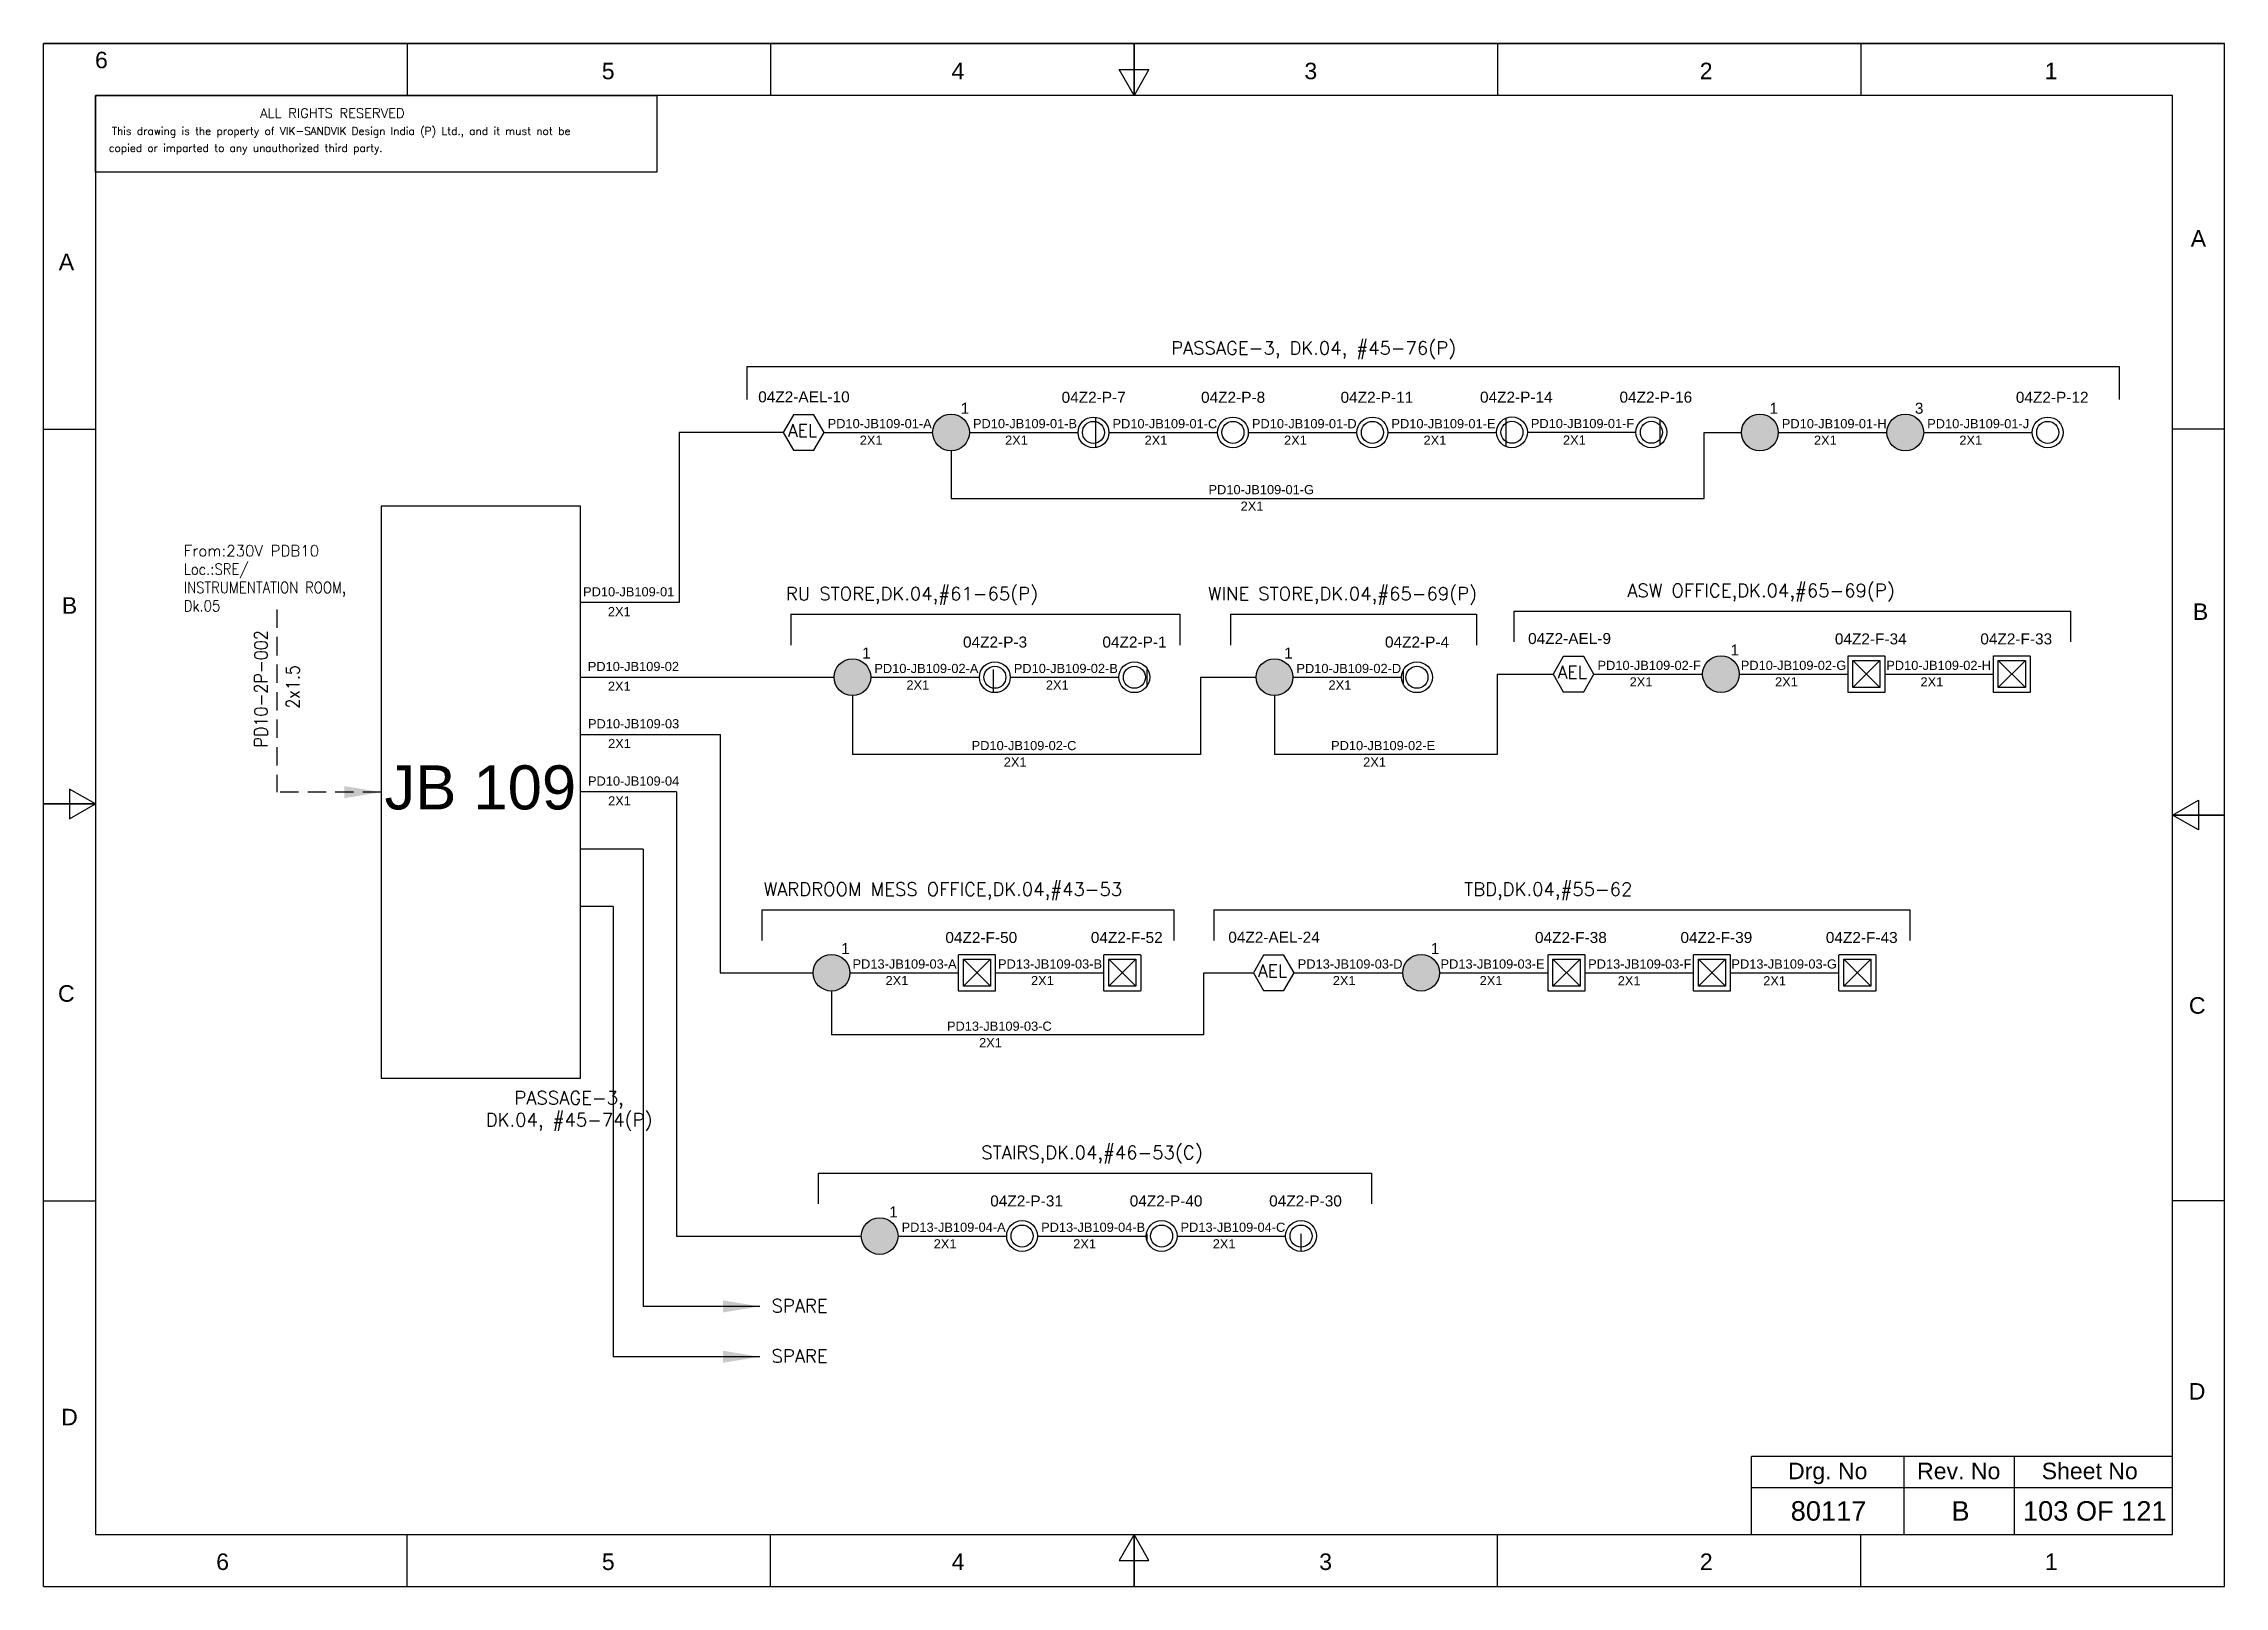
# Model space of a CAD drawing. Header units: inches. Extents: x -3311 to 1429, y -713 to 2436.
# Drawn here: x -2979.2 to -2682.2, y -713.5 to -503.4 of the extents above; entities that cross this region are included whole.
import ezdxf
from ezdxf.enums import TextEntityAlignment as Align

# ---------------------------------------------------------------- set-up
doc = ezdxf.new("R2010")
doc.units = ezdxf.units.IN
doc.linetypes.add('HIDDEN', pattern=[0.375, 0.25, -0.125])
doc.linetypes.add('SOLID', pattern=[0])
for name, color, linetype, lineweight in [('ELEC_TXT-025', 1, 'Continuous', 25), ('HEL-025', 1, 'Continuous', 25), ('HEL-035', 2, 'Continuous', 35)]:
    doc.layers.add(name, color=color, linetype=linetype, lineweight=lineweight)
doc.layers.add('Fmount', color=7, linetype='Continuous')
doc.layers.add('LINE', color=3, linetype='SOLID')
doc.styles.add('_NORMAL', font='arial.ttf')
doc.styles.add('ROMANS', font='simplex.shx', dxfattribs={"width": 0.88})
doc.styles.get("Standard").update_dxf_attribs({"font": 'arial.ttf'})
doc.dimstyles.get("Standard").update_dxf_attribs({"dimtxt": 0.18, "dimasz": 0.18, "dimexe": 0.18, "dimexo": 0.0625, "dimgap": 0.09, "dimtad": 0, "dimtih": 1, "dimtoh": 1, "dimdec": 4, "dimzin": 0, "dimdsep": 46, "dimtxsty": 'Standard', "dimcen": 0.09, "dimadec": 0, "dimazin": 0, "dimtfac": 1, "dimtdec": 4, "dimtofl": 0, "dimtmove": 0, "dimatfit": 3, "dimfxl": 1, "dimtolj": 1, "dimtzin": 0, "dimarcsym": 0})
pattern_1 = [(0, (0, 0), (0, 6.985), [5.08, -1.905]), (90, (0, 0), (-6.985, 4e-16), [5.08, -1.905])]

msp = doc.modelspace()

# ---------------------------------------------------------------- texts
at = {"color": 7}
for s, p in [('PD10-JB109-01-A', (-2872.44, -555.79)), ('PD10-JB109-01-B', (-2852.65, -555.79)), ('PD10-JB109-01-C', (-2833.65, -555.8, -0.05)), ('PD10-JB109-01-D', (-2814.66, -555.8, -0.05)), ('PD10-JB109-01-E', (-2795.66, -555.8, -0.08)), ('PD10-JB109-01-F', (-2776.67, -555.78, -0.11)), ('PD10-JB109-01-H', (-2742.49, -555.8)), ('PD10-JB109-01-J', (-2722.69, -555.8)), ('2X1', (-2868.07, -558.05)), ('2X1', (-2848.28, -558.05)), ('2X1', (-2829.28, -558.05, -0.03)), ('2X1', (-2810.29, -558.05, -0.05)), ('2X1', (-2791.29, -558.05, -0.08)), ('2X1', (-2772.3, -558.03, -0.11)), ('2X1', (-2738.12, -558.05)), ('2X1', (-2718.32, -558.05)), ('PD10-JB109-01-G', (-2820.57, -564.78)), ('2X1', (-2816.2, -567.03)), ('PD10-JB109-01', (-2905.75, -578.69)), ('2X1', (-2902.37, -581.39)), ('PD10-JB109-02', (-2905.11, -588.86)), ('PD10-JB109-02-A', (-2866.08, -589.13)), ('PD10-JB109-02-B', (-2847.09, -589.13, -0.03)), ('PD10-JB109-02-D', (-2808.6, -589.13, -0.03)), ('PD10-JB109-02-F', (-2767.59, -588.71, -0.05)), ('PD10-JB109-02-G', (-2748.08, -588.71, -0.05)), ('PD10-JB109-02-H', (-2728.27, -588.71, -0.05)), ('2X1', (-2902.37, -591.55)), ('2X1', (-2861.71, -591.38)), ('2X1', (-2842.72, -591.38, -0.03)), ('2X1', (-2804.23, -591.38, -0.03)), ('2X1', (-2763.22, -590.96, -0.05)), ('2X1', (-2743.42, -590.96, -0.05)), ('2X1', (-2723.61, -590.96, -0.05)), ('PD10-JB109-03', (-2905.08, -596.66)), ('2X1', (-2902.34, -599.35)), ('PD10-JB109-02-C', (-2852.83, -599.63)), ('PD10-JB109-02-E', (-2803.88, -599.63)), ('2X1', (-2848.46, -601.88)), ('2X1', (-2799.51, -601.88)), ('PD10-JB109-04', (-2905.08, -604.46)), ('2X1', (-2902.34, -607.16)), ('PD13-JB109-03-A', (-2869.05, -629.37)), ('PD13-JB109-03-B', (-2849.24, -629.37)), ('PD13-JB109-03-D', (-2808.42, -629.37, 0.03)), ('PD13-JB109-03-E', (-2788.97, -629.37, 0.03)), ('PD13-JB109-03-F', (-2768.87, -629.37, 0.03)), ('PD13-JB109-03-G', (-2749.36, -629.37, 0.03)), ('2X1', (-2864.56, -631.63)), ('2X1', (-2844.75, -631.63)), ('2X1', (-2803.65, -631.63, 0.03)), ('2X1', (-2783.65, -631.63, 0.03)), ('2X1', (-2764.84, -631.66)), ('2X1', (-2745.03, -631.66)), ('PD13-JB109-03-C', (-2856.19, -637.84)), ('2X1', (-2851.82, -640.09)), ('PD13-JB109-04-A', (-2862.37, -665.22)), ('PD13-JB109-04-B', (-2843.37, -665.22, -0.03)), ('PD13-JB109-04-C', (-2824.38, -665.22, -0.05)), ('2X1', (-2858, -667.48)), ('2X1', (-2839, -667.48, -0.03)), ('2X1', (-2820, -667.48, -0.05))]:
    msp.add_text(s, height=1.25, dxfattribs=at).set_placement(p)
at = {"color": 7, "lineweight": 30}
msp.add_text('JB 109', height=6, dxfattribs=at).set_placement((-2919.74, -604.7), align=Align.MIDDLE_CENTER)
at = {"color": 7}
for s, height, p in [('Drg. No', 2.246, (-2736.24, -697.78)), ('Rev. No', 2.246, (-2718.4, -697.78)), ('Sheet No', 2.246, (-2700.56, -697.78)), ('80117', 2.653, (-2736.13, -703.22)), ('B', 2.65, (-2718.16, -703.22)), ('103 OF 121', 2.653, (-2699.87, -703.22))]:
    msp.add_text(s, height=height, dxfattribs=at).set_placement(p, align=Align.MIDDLE_CENTER)
at = {"insert": (-2825.67, -543.97), "char_height": 1.8, "width": 80.3537, "attachment_point": 1, "style": '_NORMAL'}
msp.add_mtext('{\\Fromans|c0;\\C2;PASSAGE-3, DK.04, #45-76(P)}', dxfattribs=at)
at = {"color": 7, "insert": (-2960.14, -571.73), "char_height": 1.5, "width": 36.8884, "attachment_point": 1}
msp.add_mtext('{\\Fromans|c0;\\C2;From:230V PDB10 \\P\\Fsimplex|c0;\\W0.88;Loc.:SRE/\\PINSTRUMENTATION ROOM,      \\PDk.05}', dxfattribs=at)
at = {"color": 7, "char_height": 1.8, "attachment_point": 1, "style": '_NORMAL'}
for s, insert, width in [('{\\Fromans|c0;\\C2;RU STORE,DK.04,#61-65(P)}', (-2878.13, -577.42, 0.24), 128.8823), ('{\\Fromans|c0;\\C2;WINE STORE,DK.04,#65-69(P)}', (-2820.66, -577.42, 0.22), 128.8823), ('{\\Fromans|c0;\\C2;ASW OFFICE,DK.04,#65-69(P)}', (-2763.54, -577, 0.19), 128.8823), ('{\\Fromans|c0;\\C2;WARDROOM MESS OFFICE,DK.04,#43-53}', (-2881.17, -617.67, 0.22), 128.8823), ('{\\Fromans|c0;\\C2;TBD,DK.04,#55-62}', (-2785.76, -617.67, 0.22), 128.8823), ('{\\Fromans|c0;\\C2;STAIRS,DK.04,#46-53(C)}', (-2851.53, -653.51, 0.22), 128.8823), ('{\\Fromans|c0;\\C2;SPARE}', (-2880.08, -674.38), 8.1658), ('{\\Fromans|c0;\\C2;SPARE}', (-2880.08, -681.23), 8.1658)]:
    msp.add_mtext(s, dxfattribs=dict(at, insert=insert, width=width))
at = {"color": 7, "insert": (-2950.52, -599.26), "char_height": 1.8, "width": 17.1296, "attachment_point": 1, "rotation": 90, "style": '_NORMAL'}
msp.add_mtext('{\\Fromans|c0;\\W0.88;PD10-2P-002}', dxfattribs=at)
at = {"color": 7, "insert": (-2946.18, -593.96), "char_height": 1.8, "attachment_point": 1, "rotation": 90, "style": '_NORMAL'}
msp.add_mtext('{\\Fsimplex|c0;\\W0.88;2x1.5}', dxfattribs=at)
at = {"color": 7, "insert": (-2919, -646.06), "char_height": 1.8, "attachment_point": 1, "style": '_NORMAL'}
msp.add_mtext('\\pxqc;{\\Fromans|c0;\\C2;PASSAGE-3, \\PDK.04, #45-74(P)}', dxfattribs=at)

# ---------------------------------------------------------------- blocks, each defined once
blk = doc.blocks.new('FIXED_KEY_SWITCH')
h = blk.add_hatch(color=1)
h.dxf.hatch_style = 1
edge = h.paths.add_edge_path()
edge.add_arc((848.13, 1737.46), 2.5, 0, 360)
at = {"color": 1}
blk.add_circle((848.13, 1737.46), 2.5, dxfattribs=at)
at = {"color": 7, "insert": (849.44, 1741.5), "char_height": 1.5, "attachment_point": 1, "style": '_NORMAL'}
blk.add_mtext_dynamic_manual_height_columns('1', width=1.5, gutter_width=7.5, heights=[0], dxfattribs=at)
blk = doc.blocks.new('SWT')
blk.add_blockref('FIXED_KEY_SWITCH', (0, 0))
blk.add_attdef('TAG_NO', (844.55, 1741.11), '', height=1.5)
blk = doc.blocks.new('1')
h = blk.add_hatch()
h.set_pattern_fill('ANGLE', color=6)
h.set_pattern_definition(pattern_1)
h.paths.add_polyline_path([(303.23, 2044.43, 1), (306.22, 2044.43, 1)], flags=0)
h.paths.add_polyline_path([(302.63, 2044.43, 1), (306.83, 2044.43, 1)])
h.paths.add_polyline_path([(306.22, 2044.43, -1), (303.23, 2044.43, -1)], flags=16)
h = blk.add_hatch()
h.set_pattern_fill('ANGLE', color=6)
h.set_pattern_definition(pattern_1)
h.paths.add_polyline_path([(303.23, 2044.43, 1), (306.22, 2044.43, 1)])
at = {"color": 6}
for radius in [2.1, 1.5]:
    blk.add_circle((304.73, 2044.43), radius, dxfattribs=at)
blk = doc.blocks.new('LED PENDENT LIGHT 15W')
blk.add_blockref('1', (0, 0))
blk.add_attdef('TAG_NO', (301.63, 2048.1), '', height=1.5)
blk = doc.blocks.new('LED FLUSH MOUNT')
for p, q in [((114818, 79432), (114604, 79219)), ((114604, 79432), (114818, 79219))]:
    blk.add_line(p, q)
blk.add_lwpolyline([(114572, 79470), (114850, 79470, -0.414214), (114856, 79464), (114856, 79186, -0.414214), (114850, 79180), (114572, 79180, -0.414214), (114566, 79186), (114566, 79464, -0.414214)], format="xyb", close=True)
blk.add_lwpolyline([(114604, 79432), (114818, 79432), (114818, 79219), (114604, 79219)], close=True)
blk = doc.blocks.new('LED Flush Mounted Light 22W')
blk.add_blockref('LED FLUSH MOUNT', (0, 0))
at = {"style": 'ROMANS', "width": 0.7}
blk.add_attdef('TAG_NO.:', (113905, 79579), '', height=250, dxfattribs=at)
blk = doc.blocks.new('AEL')
at = {"color": 4}
blk.add_lwpolyline([(989.98, -190.09), (992.75, -190.09), (994.14, -187.69), (992.75, -185.28), (989.98, -185.28), (988.59, -187.69)], close=True, dxfattribs=at)
at = {"color": 4, "style": 'ROMANS'}
blk.add_text('AEL', height=1.725, dxfattribs=at).set_placement((989.2, -188.27))
blk = doc.blocks.new('AEL_L')
blk.add_blockref('AEL', (0, 0))
blk.add_attdef('TAG_NO', (986.55, -183.59), '', height=1.5)
blk = doc.blocks.new('fr')
at = {"color": 7, "linetype": 'Continuous'}
for p, q in [((33763.99, 4500.4), (33466.99, 4500.4)), ((33466.99, 4500.4), (33763.99, 4500.4)), ((33466.99, 4290.33), (33466.99, 4500.4)), ((33516.49, 4500.4), (33516.49, 4493.33)), ((33565.99, 4500.4), (33565.99, 4493.33)), ((33615.49, 4500.4), (33615.49, 4493.33)), ((33615.49, 4493.33), (33615.49, 4500.4)), ((33615.49, 4500.4), (33615.49, 4493.33)), ((33664.99, 4500.4), (33664.99, 4493.33)), ((33714.49, 4500.4), (33714.49, 4493.33)), ((33763.99, 4290.33), (33763.99, 4500.4)), ((33763.99, 4290.33), (33763.99, 4500.4)), ((33615.49, 4493.33), (33613.45, 4496.87)), ((33613.45, 4496.87), (33617.53, 4496.87)), ((33617.53, 4496.87), (33615.49, 4493.33)), ((33756.92, 4493.33), (33474.06, 4493.33)), ((33474.06, 4493.33), (33474.06, 4297.41)), ((33756.92, 4297.41), (33756.92, 4493.33)), ((33466.99, 4447.89), (33474.06, 4447.89)), ((33763.99, 4447.89), (33756.92, 4447.89)), ((33474.06, 4396.87), (33470.53, 4398.91)), ((33470.53, 4398.91), (33470.53, 4394.83)), ((33466.99, 4396.87), (33474.06, 4396.87)), ((33474.06, 4396.87), (33466.99, 4396.87)), ((33466.99, 4396.87), (33474.06, 4396.87)), ((33470.53, 4394.83), (33474.06, 4396.87)), ((33756.92, 4395.37), (33760.45, 4397.41)), ((33760.45, 4397.41), (33760.45, 4393.33)), ((33763.99, 4395.37), (33756.92, 4395.37)), ((33760.45, 4393.33), (33756.92, 4395.37)), ((33756.92, 4395.37), (33763.99, 4395.37)), ((33763.99, 4395.37), (33756.92, 4395.37)), ((33466.99, 4342.85), (33474.06, 4342.85)), ((33763.99, 4342.85), (33756.92, 4342.85)), ((33474.06, 4297.41), (33756.92, 4297.41)), ((33516.49, 4290.33), (33516.49, 4297.41)), ((33565.99, 4290.33), (33565.99, 4297.41)), ((33615.49, 4297.41), (33613.45, 4293.87)), ((33615.49, 4290.33), (33615.49, 4297.41)), ((33617.53, 4293.87), (33615.49, 4297.41)), ((33615.49, 4297.41), (33615.49, 4290.33)), ((33615.49, 4290.33), (33615.49, 4297.41)), ((33664.99, 4290.33), (33664.99, 4297.41)), ((33714.49, 4290.33), (33714.49, 4297.41)), ((33613.45, 4293.87), (33617.53, 4293.87)), ((33466.99, 4290.33), (33763.99, 4290.33)), ((33466.99, 4290.33), (33763.99, 4290.33))]:
    blk.add_line(p, q, dxfattribs=at)
at = {"color": 7, "style": '_NORMAL'}
for s, p in [('6', (33474.86, 4498.18)), ('5', (33543.88, 4496.68)), ('4', (33591.52, 4496.68)), ('3', (33639.57, 4496.68)), ('2', (33693.41, 4496.68)), ('1', (33740.39, 4496.68)), ('A', (33760.45, 4473.88)), ('A', (33470.1, 4470.68)), ('B', (33470.52, 4423.9)), ('B', (33760.74, 4423.06)), ('C', (33470.08, 4371.07)), ('C', (33760.29, 4369.44)), ('D', (33760.27, 4316.89)), ('D', (33470.51, 4313.39)), ('6', (33491.37, 4293.69)), ('5', (33543.89, 4293.69)), ('4', (33591.53, 4293.69)), ('3', (33641.59, 4293.69)), ('2', (33693.43, 4293.69)), ('1', (33740.41, 4293.69))]:
    blk.add_text(s, height=2.25, dxfattribs=at).set_placement(p, align=Align.MIDDLE_CENTER)
blk = doc.blocks.new('A$C4BAD7D21')
at = {"layer": 'HEL-025'}
blk.add_lwpolyline([(-34000, 0), (-34000, 2086), (-18714, 2086), (-18714, 0)], close=True, dxfattribs=at)
at = {"layer": 'HEL-025', "style": 'ROMANS'}
for s, p in [('This drawing is the property of VIK-SANDVIK Design India (P) Ltd., and it must not be', (-33558, 1016)), (' copied or imparted to any unauthorized third party.', (-33785, 550))]:
    blk.add_text(s, height=210, dxfattribs=at).set_placement(p)
at = {"layer": 'HEL-035', "style": 'ROMANS'}
blk.add_text('     ALL RIGHTS RESERVED', height=262.5, dxfattribs=at).set_placement((-30497, 1476))
blk = doc.blocks.new('LHS_SWITCH')
h = blk.add_hatch(color=1)
h.dxf.hatch_style = 1
edge = h.paths.add_edge_path()
edge.add_arc((2067.22, 3641.35), 2, 0, 360)
at = {"color": 1}
blk.add_circle((2067.22, 3641.35), 2, dxfattribs=at)
at = {"color": 7, "insert": (2068.26, 3644.59), "char_height": 1.2, "attachment_point": 1, "style": '_NORMAL'}
blk.add_mtext_dynamic_manual_height_columns('3', width=1.5, gutter_width=7.5, heights=[0], dxfattribs=at)

# ---------------------------------------------------------------- linework, layer by layer
for p, q in [((-2878.49, -556.37), (-2892.68, -556.37)), ((-2892.68, -556.37), (-2892.68, -579.53)), ((-2877.46, -581.13, -0.03), (-2824.46, -581.13, -0.03)), ((-2817.56, -581.13, -0.05), (-2784.07, -581.13, -0.05)), ((-2778.98, -580.71, -0.08), (-2703.17, -580.71, -0.08)), ((-2821.67, -589.7), (-2821.67, -600.2)), ((-2781.24, -589.28, -0.03), (-2781.24, -600.2, -0.03)), ((-2869.07, -592.2), (-2869.07, -600.2)), ((-2811.59, -592.2, -0.03), (-2811.59, -600.2, -0.03)), ((-2821.67, -600.2), (-2869.07, -600.2)), ((-2781.24, -600.2), (-2811.59, -600.2)), ((-2893.02, -605.3), (-2906.08, -605.3)), ((-2893.02, -605.3), (-2893.02, -665.8)), ((-2897.56, -613.1), (-2906.08, -613.1)), ((-2897.56, -613.1), (-2897.56, -675.37)), ((-2901.67, -620.91), (-2906.08, -620.91)), ((-2901.67, -620.91), (-2901.67, -682.23)), ((-2881.39, -621.38, -0.05), (-2825.29, -621.38, -0.05)), ((-2819.83, -621.38, -0.05), (-2725.05, -621.38, -0.05)), ((-2887.1, -629.95), (-2874.42, -629.95)), ((-2821.2, -638.41), (-2821.2, -629.95, 0.03)), ((-2873.75, -657.23, -0.05), (-2798.38, -657.23, -0.05))]:
    msp.add_line(p, q)
at = {"color": 7, "linetype": 'Continuous'}
for p, q in [((-2689.29, -695.83), (-2746.61, -695.83)), ((-2746.61, -706.42), (-2746.61, -695.83)), ((-2725.84, -706.42), (-2725.84, -695.83)), ((-2710.82, -706.42), (-2710.82, -695.83)), ((-2746.61, -700.01), (-2689.29, -700.01))]:
    msp.add_line(p, q, dxfattribs=at)
at = {"linetype": 'HIDDEN', "ltscale": 10}
msp.add_lwpolyline([(-2947.46, -580.47), (-2947.46, -605.35)], dxfattribs=at)
at = {"layer": 'LINE', "color": 0}
for p, q in [((-2883.44, -547.4), (-2883.44, -551.9)), ((-2883.44, -547.4), (-2696.53, -547.4)), ((-2696.53, -547.4), (-2696.53, -551.9)), ((-2872.93, -556.37), (-2858.14, -556.37)), ((-2853.14, -556.37), (-2838.34, -556.37)), ((-2834.14, -556.37, -0.03), (-2819.35, -556.37, -0.03)), ((-2815.15, -556.37, -0.05), (-2800.35, -556.37, -0.05)), ((-2796.15, -556.37, -0.08), (-2781.36, -556.37, -0.08)), ((-2777.16, -556.35, -0.11), (-2762.36, -556.35, -0.11)), ((-2753.08, -565.35), (-2753.08, -556.37)), ((-2753.08, -556.37), (-2747.98, -556.37)), ((-2742.98, -556.37), (-2728.18, -556.37)), ((-2723.18, -556.37), (-2708.39, -556.37)), ((-2855.64, -558.87), (-2855.64, -565.35)), ((-2933.25, -566.4), (-2933.25, -644.3)), ((-2906.08, -566.4), (-2933.25, -566.4)), ((-2906.08, -644.3), (-2906.08, -566.4)), ((-2855.64, -565.35), (-2753.08, -565.35)), ((-2892.68, -579.53), (-2906.08, -579.53)), ((-2877.46, -581.13, -0.03), (-2877.46, -585.32, -0.03)), ((-2824.46, -581.13, -0.03), (-2824.46, -585.32, -0.03)), ((-2817.56, -581.13, -0.05), (-2817.56, -585.32, -0.05)), ((-2784.07, -581.13, -0.05), (-2784.07, -585.32, -0.05)), ((-2778.98, -580.71, -0.08), (-2778.98, -584.9, -0.08)), ((-2703.17, -580.71, -0.08), (-2703.17, -584.9, -0.08)), ((-2906.08, -589.7), (-2887.1, -589.7)), ((-2887.1, -589.7), (-2871.57, -589.7)), ((-2866.57, -589.7), (-2851.77, -589.7)), ((-2847.57, -589.7, -0.03), (-2832.78, -589.7, -0.03)), ((-2821.67, -589.7), (-2814.09, -589.7, -0.03)), ((-2809.09, -589.7, -0.03), (-2794.3, -589.7, -0.03)), ((-2781.24, -589.28, -0.05), (-2773.64, -589.28, -0.05)), ((-2768.08, -589.28, -0.05), (-2753.29, -589.28, -0.05)), ((-2748.28, -589.28, -0.05), (-2733.48, -589.28, -0.05)), ((-2728.47, -589.28, -0.05), (-2713.68, -589.28, -0.05)), ((-2906.05, -597.5), (-2887.1, -597.5)), ((-2881.39, -621.38, -0.05), (-2881.39, -625.57, -0.05)), ((-2825.29, -621.38, -0.05), (-2825.29, -625.57, -0.05)), ((-2819.83, -621.38, -0.05), (-2819.83, -625.57, -0.05)), ((-2725.05, -621.38, -0.05), (-2725.05, -625.57, -0.05)), ((-2869.42, -629.95), (-2854.62, -629.95)), ((-2849.61, -629.95), (-2834.82, -629.95)), ((-2821.2, -629.95, 0.03), (-2814.47, -629.95, 0.03)), ((-2808.91, -629.95, 0.03), (-2794.12, -629.95, 0.03)), ((-2789.12, -629.95, 0.03), (-2774.32, -629.95, 0.03)), ((-2769.31, -629.95, 0.03), (-2754.52, -629.95, 0.03)), ((-2749.5, -629.95, 0.03), (-2734.71, -629.95, 0.03)), ((-2933.25, -644.3), (-2906.08, -644.3)), ((-2873.75, -657.23, -0.05), (-2873.75, -661.42, -0.05)), ((-2798.38, -657.23, -0.05), (-2798.38, -661.42, -0.05)), ((-2893.02, -665.8), (-2867.86, -665.8)), ((-2862.86, -665.8), (-2848.06, -665.8)), ((-2843.86, -665.8, -0.03), (-2829.07, -665.8, -0.03)), ((-2824.87, -665.8, -0.05), (-2810.07, -665.8, -0.05))]:
    msp.add_line(p, q, dxfattribs=at)
at = {"layer": 'LINE', "color": 7}
for p, q in [((-2887.1, -597.5), (-2887.1, -629.95)), ((-2871.92, -632.45), (-2871.92, -638.41)), ((-2821.2, -638.41), (-2871.92, -638.41))]:
    msp.add_line(p, q, dxfattribs=at)

# ---------------------------------------------------------------- block references
for name, p in [('fr', (-36446.21, -5003.83)), ('SWT', (-3703.77, -2293.83)), ('SWT', (-3593.61, -2293.83)), ('SWT', (-3717.2, -2327.16)), ('SWT', (-3659.72, -2327.16, -0.03)), ('SWT', (-3598.91, -2326.74, -0.05)), ('SWT', (-3720.05, -2367.4)), ('SWT', (-3639.75, -2367.4, 0.03)), ('SWT', (-3713.49, -2403.25))]:
    msp.add_blockref(name, p)
ref = msp.add_blockref('AEL_L', (-3867.07, -368.68))
ref.add_attrib('TAG_NO', '04Z2-AEL-10', (-2881.9, -552.27), dxfattribs={"color": 4, "height": 1.5})
ref = msp.add_blockref('LED PENDENT LIGHT 15W', (-3140.97, -2600.8, -0.03))
ref.add_attrib('TAG_NO', '04Z2-P-7', (-2840.58, -552.33, -0.03), dxfattribs={"height": 1.5})
ref = msp.add_blockref('LED PENDENT LIGHT 15W', (-3121.98, -2600.8, -0.05))
ref.add_attrib('TAG_NO', '04Z2-P-8', (-2821.59, -552.33, -0.05), dxfattribs={"height": 1.5})
ref = msp.add_blockref('LED PENDENT LIGHT 15W', (-3102.98, -2600.8, -0.08))
ref.add_attrib('TAG_NO', '04Z2-P-11', (-2802.59, -552.33, -0.08), dxfattribs={"height": 1.5})
ref = msp.add_blockref('LED PENDENT LIGHT 15W', (-3083.98, -2600.78, -0.11))
ref.add_attrib('TAG_NO', '04Z2-P-14', (-2783.6, -552.31, -0.11), dxfattribs={"height": 1.5})
ref = msp.add_blockref('LED PENDENT LIGHT 15W', (-3064.99, -2600.78, -0.11))
ref.add_attrib('TAG_NO', '04Z2-P-16', (-2764.6, -552.31, -0.11), dxfattribs={"height": 1.5})
ref = msp.add_blockref('LED PENDENT LIGHT 15W', (-3011.01, -2600.8))
ref.add_attrib('TAG_NO', '04Z2-P-12', (-2710.62, -552.33), dxfattribs={"height": 1.5})
ref = msp.add_blockref('LED PENDENT LIGHT 15W', (-3154.4, -2634.13, -0.03))
ref.add_attrib('TAG_NO', '04Z2-P-3', (-2854.01, -585.66, -0.03), dxfattribs={"height": 1.5})
ref = msp.add_blockref('LED PENDENT LIGHT 15W', (-3135.4, -2634.13, -0.05))
ref.add_attrib('TAG_NO', '04Z2-P-1', (-2835.02, -585.66, -0.05), dxfattribs={"height": 1.5})
ref = msp.add_blockref('LED PENDENT LIGHT 15W', (-3096.92, -2634.13, -0.05))
ref.add_attrib('TAG_NO', '04Z2-P-4', (-2796.54, -585.66, -0.05), dxfattribs={"height": 1.5})
ref = msp.add_blockref('AEL_L', (-3762.23, -401.59, -0.05))
ref.add_attrib('TAG_NO', '04Z2-AEL-9', (-2777.05, -585.18, -0.05), dxfattribs={"color": 4, "height": 1.5})
ref = msp.add_blockref('AEL_L', (-3803.05, -442.26, 0.03))
ref.add_attrib('TAG_NO', '04Z2-AEL-24', (-2817.88, -625.85, 0.03), dxfattribs={"color": 4, "height": 1.5})
ref = msp.add_blockref('LED PENDENT LIGHT 15W', (-3150.69, -2710.22, -0.03))
ref.add_attrib('TAG_NO', '04Z2-P-31', (-2850.3, -661.76, -0.03), dxfattribs={"height": 1.5})
ref = msp.add_blockref('LED PENDENT LIGHT 15W', (-3131.69, -2710.22, -0.05))
ref.add_attrib('TAG_NO', '04Z2-P-40', (-2831.3, -661.76, -0.05), dxfattribs={"height": 1.5})
ref = msp.add_blockref('LED PENDENT LIGHT 15W', (-3112.7, -2710.22, -0.08))
ref.add_attrib('TAG_NO', '04Z2-P-30', (-2812.31, -661.76, -0.08), dxfattribs={"height": 1.5})
at = {"layer": 'ELEC_TXT-025', "color": 0, "xscale": 0.005, "yscale": 0.005, "zscale": 0.005}
msp.add_blockref('A$C4BAD7D21', (-2802.15, -520.93), dxfattribs=at)
at = {"layer": 'Fmount'}
ref = msp.add_blockref('LED Flush Mounted Light 22W', (-4713.18, -1960.02, -0.05), dxfattribs=dict(at, xscale=0.01728, yscale=0.01728, zscale=0.01728))
ref.add_attrib('TAG_NO.:', '04Z2-F-34', dxfattribs={"layer": '0', "height": 1.5}).set_placement((-2735.27, -585.68, -0.05), align=Align.BOTTOM_LEFT)
ref = msp.add_blockref('LED Flush Mounted Light 22W', (-4693.38, -1960.02, -0.05), dxfattribs=dict(at, xscale=0.01728, yscale=0.01728, zscale=0.01728))
ref.add_attrib('TAG_NO.:', '04Z2-F-33', dxfattribs={"layer": '0', "height": 1.5}).set_placement((-2715.46, -585.68, -0.05), align=Align.BOTTOM_LEFT)
ref = msp.add_blockref('LED Flush Mounted Light 22W', (-4834.32, -2000.69), dxfattribs=dict(at, xscale=0.01728, yscale=0.01728, zscale=0.01728))
ref.add_attrib('TAG_NO.:', '04Z2-F-50', dxfattribs={"layer": '0', "height": 1.5}).set_placement((-2856.41, -626.34), align=Align.BOTTOM_LEFT)
ref = msp.add_blockref('LED Flush Mounted Light 22W', (-4814.52, -2000.69), dxfattribs=dict(at, xscale=0.01728, yscale=0.01728, zscale=0.01728))
ref.add_attrib('TAG_NO.:', '04Z2-F-52', dxfattribs={"layer": '0', "height": 1.5}).set_placement((-2836.6, -626.34), align=Align.BOTTOM_LEFT)
ref = msp.add_blockref('LED Flush Mounted Light 22W', (-4754.02, -2000.69, 0.03), dxfattribs=dict(at, xscale=0.01728, yscale=0.01728, zscale=0.01728))
ref.add_attrib('TAG_NO.:', '04Z2-F-38', dxfattribs={"layer": '0', "height": 1.5}).set_placement((-2776.11, -626.34, 0.03), align=Align.BOTTOM_LEFT)
ref = msp.add_blockref('LED Flush Mounted Light 22W', (-4734.22, -2000.69, 0.03), dxfattribs=dict(at, xscale=0.01728, yscale=0.01728, zscale=0.01728))
ref.add_attrib('TAG_NO.:', '04Z2-F-39', dxfattribs={"layer": '0', "height": 1.5}).set_placement((-2756.3, -626.34, 0.03), align=Align.BOTTOM_LEFT)
ref = msp.add_blockref('LED Flush Mounted Light 22W', (-4714.41, -2000.69, 0.03), dxfattribs=dict(at, xscale=0.01728, yscale=0.01728, zscale=0.01728))
ref.add_attrib('TAG_NO.:', '04Z2-F-43', dxfattribs={"layer": '0', "height": 1.5}).set_placement((-2736.5, -626.34, 0.03), align=Align.BOTTOM_LEFT)
at = {"layer": 'LINE', "color": 7, "xscale": 1.25, "yscale": 1.25, "zscale": 1.25}
msp.add_blockref('LHS_SWITCH', (-5309.7, -5108.06), dxfattribs=at)

msp.set_redraw_order([(e.dxf.handle, doc.entitydb.next_handle()) for e in msp.query("TEXT MTEXT ATTDEF DIMENSION ARC_DIMENSION")])  # texts and dimensions are drawn at this point

# ---------------------------------------------------------------- leaders
at = {"linetype": 'HIDDEN', "ltscale": 10}
msp.add_leader([(-2933.25, -605.35), (-2947.46, -605.35)], dimstyle='Standard', override={"dimasz": 5, "dimarcsym": 1}, dxfattribs=at)
for points in [[(-2881.7, -675.37), (-2897.56, -675.37)], [(-2881.7, -682.23), (-2901.67, -682.23)]]:
    msp.add_leader(points, dimstyle='Standard', override={"dimasz": 5, "dimarcsym": 1})

doc.saveas('drawing.dxf')
